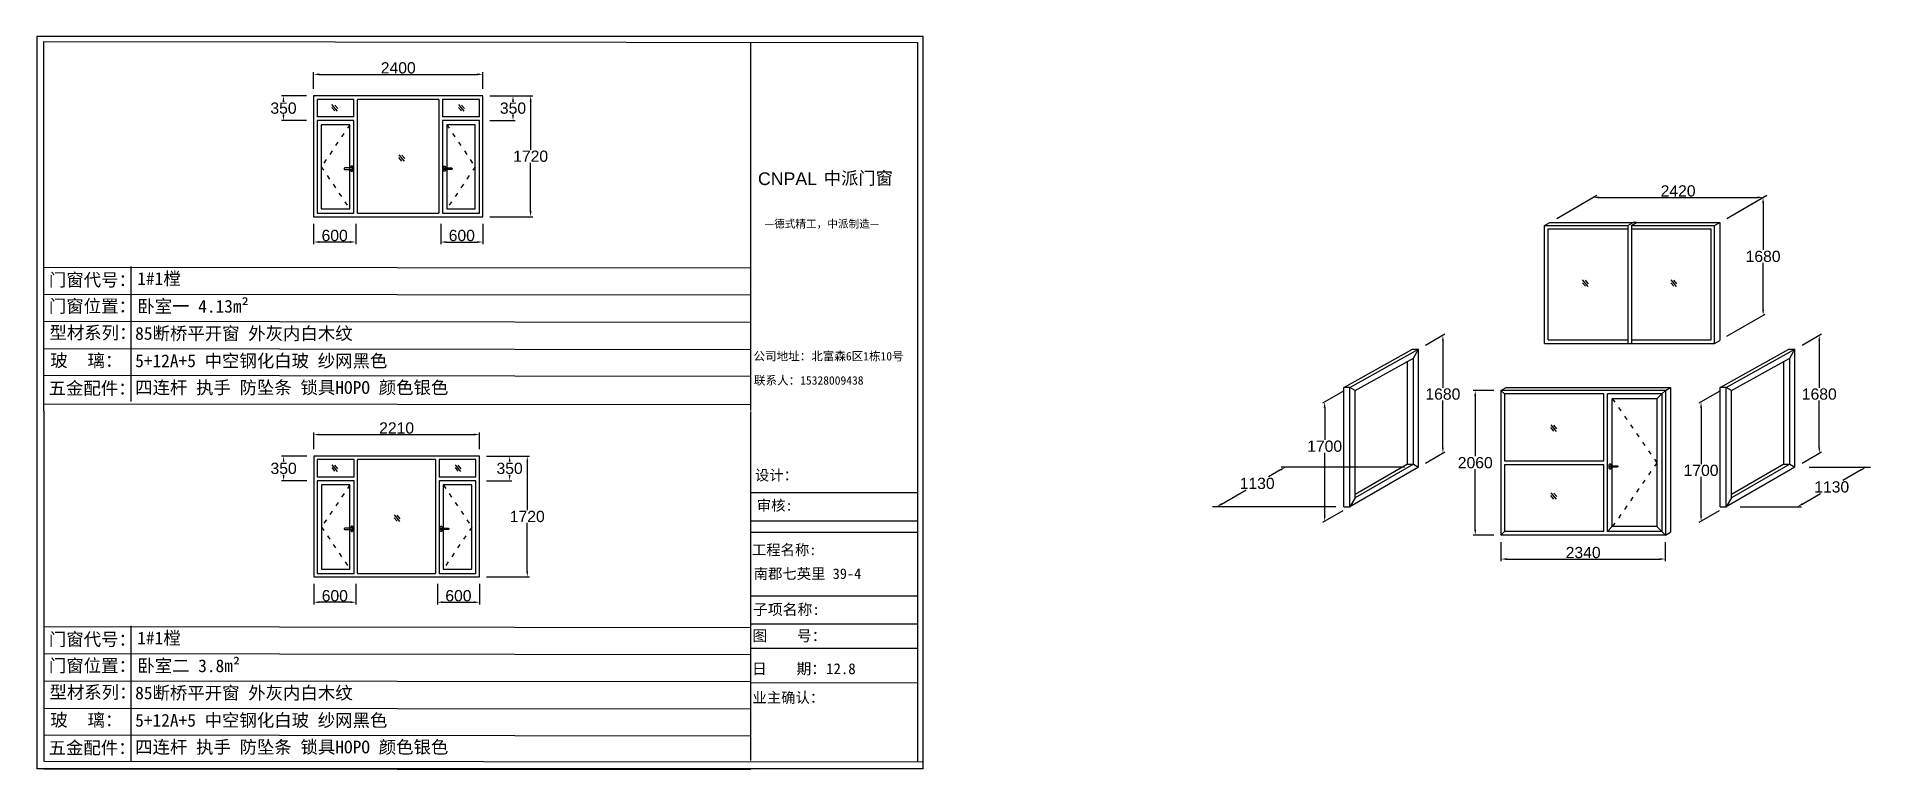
# Model space of a CAD drawing. Header units: inches. Extents: x -138455 to 599497, y -747149 to 13167.
# Drawn here: x 185468 to 211575, y -544043 to -533607 of the extents above; entities that cross this region are included whole.
import ezdxf

# ---------------------------------------------------------------- set-up
doc = ezdxf.new("R2010")
doc.units = ezdxf.units.IN
doc.header["$MEASUREMENT"] = 0
doc.header["$PDMODE"] = 35
doc.header["$PDSIZE"] = -3
doc.linetypes.add('ACAD_ISO03W100', pattern=[30, 12, -18])
doc.layers.add('0 @ 1', color=7, linetype='Continuous')
doc.styles.add('Annotative', font='arialbd.ttf')
doc.styles.add('MtXpl_', font='')
doc.styles.get("Standard").update_dxf_attribs({"font": 'arial.ttf'})
doc.styles.get('MtXpl_').set_extended_font_data('SimSun')
doc.dimstyles.get("Standard").update_dxf_attribs({"dimtxt": 80, "dimasz": 70, "dimexe": 40, "dimexo": 80, "dimgap": 0, "dimtad": 1, "dimtih": 1, "dimtoh": 1, "dimdec": 0, "dimzin": 0, "dimdsep": 46, "dimtxsty": 'Standard', "dimcen": 0.09, "dimadec": 0, "dimazin": 0, "dimtfac": 1, "dimtdec": 0, "dimtofl": 0, "dimtmove": 0, "dimatfit": 3, "dimfxl": 0, "dimtolj": 1, "dimtzin": 0, "dimarcsym": 0})

msp = doc.modelspace()

# ---------------------------------------------------------------- texts
msp.add_text('CNPAL', height=180.36).set_placement((195738.1, -535720.4))
at = {"style": 'MtXpl_'}
for s, height, p in [('中派门窗', 180.36, (196674.5, -535713)), ('—德式精工，中派制造—', 110.99, (195832.4, -536328.4)), ('公司地址：北富森6区1栋10号', 120.577, (195674, -538219.1)), ('联系人：15328009438', 120.577, (195680.6, -538563.8)), ('设计：', 149.85, (195694.3, -539927.8)), ('审核:', 149.85, (195720.1, -540358.3)), ('工程名称:', 149.85, (195651.4, -540991.6)), ('南郡七英里 39-4', 149.85, (195676.8, -541331.2)), ('子项名称:', 154.84, (195667, -541842.5)), ('图    号：', 154.84, (195659.5, -542218)), ('日    期：12.8', 154.844, (195652.5, -542687.3)), ('业主确认：', 149.85, (195659, -543095.6))]:
    msp.add_text(s, height=height, dxfattribs=at).set_placement(p)
at = {"layer": '0 @ 1', "style": 'Annotative'}
for s, p in [('门窗代号：', (185642.3, -537161.6)), ('门窗位置：', (185642.3, -537535.9)), ('型材系列：', (185649.9, -537914)), ('玻    璃：', (185662.6, -538310.5)), ('五金配件：', (185637.8, -538705.5)), ('门窗代号：', (185642.3, -542282.2)), ('门窗位置：', (185642.3, -542656.5)), ('型材系列：', (185649.9, -543034.7)), ('玻    璃：', (185662.6, -543431.2)), ('五金配件：', (185637.8, -543826.2))]:
    msp.add_text(s, height=181.7, dxfattribs=at).set_placement(p)
at = {"layer": '0 @ 1', "char_height": 181.698, "attachment_point": 1, "style": 'Annotative'}
for s, width, heights, insert in [('{\\fSimSun|b1|i0|c134|p2;1#1樘}', 4396.385, [0], (186900.5, -536961.3)), ('{\\fSimSun|b1|i0|c134|p2;卧室一 4.13m²}', 4396.385, [0], (186900.6, -537356.3)), ('{\\fSimSun|b1|i0|c134|p2;85断桥平开窗 外灰内白木纹}', 4396.385, [0], (186870.3, -537743.3)), ('{\\fSimSun|b1|i0|c134|p2;5+12A+5 中空钢化白玻 纱网黑色}', 4396.385, [0], (186870.4, -538133)), ('{\\fSimSun|b1|i0|c134|p2;四连杆 执手 防坠条 锁具HOPO 颜色银色}', 5821.845, [175.9], (186870.6, -538513.7)), ('{\\fSimSun|b1|i0|c134|p2;1#1樘}', 4396.385, [0], (186900.4, -542082)), ('{\\fSimSun|b1|i0|c134|p2;卧室二 3.8m²}', 4396.385, [0], (186900.6, -542477)), ('{\\fSimSun|b1|i0|c134|p2;85断桥平开窗 外灰内白木纹}', 4396.385, [0], (186870.3, -542864)), ('{\\fSimSun|b1|i0|c134|p2;5+12A+5 中空钢化白玻 纱网黑色}', 4396.385, [0], (186870.4, -543253.7)), ('{\\fSimSun|b1|i0|c134|p2;四连杆 执手 防坠条 锁具HOPO 颜色银色}', 5011.942, [175.9], (186870.5, -543634.4))]:
    msp.add_mtext_dynamic_manual_height_columns(s, width=width, gutter_width=903.5, heights=heights, dxfattribs=dict(at, insert=insert))

# ---------------------------------------------------------------- blocks, each defined once
blk = doc.blocks.new('*D2335')
at = {"color": 0, "lineweight": -2, "transparency": 16777216}
for p, q in [((189413, -539482), (189413, -539244)), ((189493, -539274), (191693, -539274)), ((191773, -539482), (191773, -539244))]:
    blk.add_line(p, q, dxfattribs=at)
at = {"color": 0, "transparency": 16777216}
for points in [[(189493, -539261), (189493, -539288), (189413, -539274)], [(191693, -539261), (191693, -539288), (191773, -539274)]]:
    blk.add_solid(points, dxfattribs=at)
at = {"layer": 'Defpoints', "color": 0, "transparency": 16777216}
for p in [(191773, -539274), (189413, -539582), (191773, -539582)]:
    blk.add_point(p, dxfattribs=at)
at = {"color": 0, "transparency": 16777216, "insert": (190593, -539182), "char_height": 160, "attachment_point": 5}
blk.add_mtext('\\A1;2210', dxfattribs=at)
blk = doc.blocks.new('*D2336')
at = {"color": 0, "lineweight": -2, "transparency": 16777216}
for p, q in [((191873, -539582), (192483, -539582)), ((192453, -539662), (192453, -540350)), ((192453, -541222), (192453, -540533)), ((191873, -541302), (192483, -541302))]:
    blk.add_line(p, q, dxfattribs=at)
at = {"color": 0, "transparency": 16777216}
for points in [[(192440, -539662), (192466, -539662), (192453, -539582)], [(192440, -541222), (192466, -541222), (192453, -541302)]]:
    blk.add_solid(points, dxfattribs=at)
at = {"layer": 'Defpoints', "color": 0, "transparency": 16777216}
for p in [(191773, -539582), (191773, -541302), (192453, -541302)]:
    blk.add_point(p, dxfattribs=at)
at = {"color": 0, "transparency": 16777216, "insert": (192453, -540442), "char_height": 160, "attachment_point": 5}
blk.add_mtext('\\A1;1720', dxfattribs=at)
blk = doc.blocks.new('*D2337')
at = {"color": 0, "lineweight": -2, "transparency": 16777216}
for p, q in [((189313, -539582), (188954, -539582)), ((188984, -539662), (188984, -539665)), ((188984, -539852), (188984, -539848)), ((189313, -539932), (188954, -539932))]:
    blk.add_line(p, q, dxfattribs=at)
at = {"color": 0, "transparency": 16777216}
for points in [[(188971, -539662), (188997, -539662), (188984, -539582)], [(188971, -539852), (188997, -539852), (188984, -539932)]]:
    blk.add_solid(points, dxfattribs=at)
at = {"layer": 'Defpoints', "color": 0, "transparency": 16777216}
for p in [(188984, -539582), (189413, -539582), (189413, -539932)]:
    blk.add_point(p, dxfattribs=at)
at = {"color": 0, "transparency": 16777216, "insert": (188984, -539757), "char_height": 160, "attachment_point": 5}
blk.add_mtext('\\A1;350', dxfattribs=at)
blk = doc.blocks.new('123as')
at = {"color": 0}
for p, q in [((90189, 51387), (90252, 51462)), ((90194, 51330), (90312, 51470)), ((90251, 51335), (90314, 51410))]:
    blk.add_line(p, q, dxfattribs=at)
blk = doc.blocks.new('dzcs')
blk.add_lwpolyline([(142096, -3328), (142196, -3328, 0.414214), (142206, -3318), (142206, -3318, 0.414214), (142196, -3308), (142096, -3308, 0.414214), (142086, -3318), (142086, -3318, 0.414214)], format="xyb", close=True)
blk.add_lwpolyline([(142182, -3328), (142182, -3342, 0.414214), (142196, -3355), (142196, -3355, 0.414214), (142209, -3342), (142209, -3294, 0.414214), (142196, -3280), (142196, -3280, 0.414214), (142182, -3294), (142182, -3308)], format="xyb")
blk = doc.blocks.new('*D2340')
at = {"color": 0, "lineweight": -2, "transparency": 16777216}
for p, q in [((189413, -541402), (189413, -541693)), ((190013, -541402), (190013, -541693)), ((189933, -541663), (189493, -541663))]:
    blk.add_line(p, q, dxfattribs=at)
at = {"color": 0, "transparency": 16777216}
for points in [[(189493, -541649), (189493, -541676), (189413, -541663)], [(189933, -541649), (189933, -541676), (190013, -541663)]]:
    blk.add_solid(points, dxfattribs=at)
at = {"layer": 'Defpoints', "color": 0, "transparency": 16777216}
for p in [(189413, -541302), (190013, -541302), (189413, -541663)]:
    blk.add_point(p, dxfattribs=at)
at = {"color": 0, "transparency": 16777216, "insert": (189713, -541571), "char_height": 160, "attachment_point": 5}
blk.add_mtext('\\A1;600', dxfattribs=at)
blk = doc.blocks.new('*D2338')
at = {"color": 0, "lineweight": -2, "transparency": 16777216}
for p, q in [((191173, -541402), (191173, -541693)), ((191773, -541402), (191773, -541693)), ((191253, -541663), (191693, -541663))]:
    blk.add_line(p, q, dxfattribs=at)
at = {"color": 0, "transparency": 16777216}
for points in [[(191253, -541649), (191253, -541676), (191173, -541663)], [(191693, -541649), (191693, -541676), (191773, -541663)]]:
    blk.add_solid(points, dxfattribs=at)
at = {"layer": 'Defpoints', "color": 0, "transparency": 16777216}
for p in [(191173, -541302), (191773, -541302), (191773, -541663)]:
    blk.add_point(p, dxfattribs=at)
at = {"color": 0, "transparency": 16777216, "insert": (191473, -541571), "char_height": 160, "attachment_point": 5}
blk.add_mtext('\\A1;600', dxfattribs=at)
blk = doc.blocks.new('*D2339')
at = {"color": 0, "lineweight": -2, "transparency": 16777216}
for p, q in [((191873, -539582), (192232, -539582)), ((192202, -539662), (192202, -539665)), ((192202, -539852), (192202, -539848)), ((191873, -539932), (192232, -539932))]:
    blk.add_line(p, q, dxfattribs=at)
at = {"color": 0, "transparency": 16777216}
for points in [[(192189, -539662), (192215, -539662), (192202, -539582)], [(192189, -539852), (192215, -539852), (192202, -539932)]]:
    blk.add_solid(points, dxfattribs=at)
at = {"layer": 'Defpoints', "color": 0, "transparency": 16777216}
for p in [(191773, -539582), (192202, -539582), (191773, -539932)]:
    blk.add_point(p, dxfattribs=at)
at = {"color": 0, "transparency": 16777216, "insert": (192202, -539757), "char_height": 160, "attachment_point": 5}
blk.add_mtext('\\A1;350', dxfattribs=at)
blk = doc.blocks.new('*D2357')
at = {"color": 0, "lineweight": -2, "transparency": 16777216}
for p, q in [((210702, -539739), (211575, -539739)), ((211446, -539779), (211184, -539929)), ((210605, -540264), (210867, -540113)), ((209723, -540304), (210596, -540304))]:
    blk.add_line(p, q, dxfattribs=at)
at = {"color": 0, "transparency": 16777216}
for points in [[(211439, -539767), (211452, -539790), (211515, -539739)], [(210599, -540252), (210612, -540275), (210536, -540304)]]:
    blk.add_solid(points, dxfattribs=at)
at = {"layer": 'Defpoints', "color": 0, "transparency": 16777216}
for p in [(210502, -539739), (211515, -539739), (209523, -540304)]:
    blk.add_point(p, dxfattribs=at)
at = {"color": 0, "transparency": 16777216, "insert": (211025, -540021), "char_height": 160, "attachment_point": 5}
blk.add_mtext('\\A1;1130', dxfattribs=at)
blk = doc.blocks.new('*D2358')
at = {"color": 0, "lineweight": -2, "transparency": 16777216}
for p, q in [((210602, -538001), (210878, -537841)), ((210848, -537939), (210848, -538607)), ((210848, -539459), (210848, -538790)), ((210602, -539681), (210878, -539521))]:
    blk.add_line(p, q, dxfattribs=at)
at = {"color": 0, "transparency": 16777216}
for points in [[(210835, -537939), (210861, -537939), (210848, -537859)], [(210835, -539459), (210861, -539459), (210848, -539539)]]:
    blk.add_solid(points, dxfattribs=at)
at = {"layer": 'Defpoints', "color": 0, "transparency": 16777216}
for p in [(210502, -538059), (210848, -539539), (210502, -539739)]:
    blk.add_point(p, dxfattribs=at)
at = {"color": 0, "transparency": 16777216, "insert": (210848, -538699), "char_height": 160, "attachment_point": 5}
blk.add_mtext('\\A1;1680', dxfattribs=at)
blk = doc.blocks.new('*D2359')
at = {"color": 0, "lineweight": -2, "transparency": 16777216}
for p, q in [((209423, -538661), (209135, -538828)), ((209165, -538890), (209165, -539694)), ((209165, -540430), (209165, -539877)), ((209423, -540361), (209135, -540528))]:
    blk.add_line(p, q, dxfattribs=at)
at = {"color": 0, "transparency": 16777216}
for points in [[(209152, -538890), (209178, -538890), (209165, -538810)], [(209152, -540430), (209178, -540430), (209165, -540510)]]:
    blk.add_solid(points, dxfattribs=at)
at = {"layer": 'Defpoints', "color": 0, "transparency": 16777216}
for p in [(209523, -538604), (209523, -540304), (209165, -540510)]:
    blk.add_point(p, dxfattribs=at)
at = {"color": 0, "transparency": 16777216, "insert": (209165, -539785), "char_height": 160, "attachment_point": 5}
blk.add_mtext('\\A1;1700', dxfattribs=at)
blk = doc.blocks.new('*D2360')
at = {"color": 0, "lineweight": -2, "transparency": 16777216}
for p, q in [((206216, -538646), (205920, -538646)), ((205950, -538726), (205950, -539584)), ((205950, -540626), (205950, -539768)), ((206216, -540706), (205920, -540706))]:
    blk.add_line(p, q, dxfattribs=at)
at = {"color": 0, "transparency": 16777216}
for points in [[(205936, -538726), (205963, -538726), (205950, -538646)], [(205936, -540626), (205963, -540626), (205950, -540706)]]:
    blk.add_solid(points, dxfattribs=at)
at = {"layer": 'Defpoints', "color": 0, "transparency": 16777216}
for p in [(206316, -538646), (205950, -540706), (206316, -540706)]:
    blk.add_point(p, dxfattribs=at)
at = {"color": 0, "transparency": 16777216, "insert": (205950, -539676), "char_height": 160, "attachment_point": 5}
blk.add_mtext('\\A1;2060', dxfattribs=at)
blk = doc.blocks.new('*D2361')
at = {"color": 0, "lineweight": -2, "transparency": 16777216}
for p, q in [((206316, -540806), (206316, -541078)), ((208656, -540806), (208656, -541078)), ((206396, -541048), (208576, -541048))]:
    blk.add_line(p, q, dxfattribs=at)
at = {"color": 0, "transparency": 16777216}
for points in [[(206396, -541034), (206396, -541061), (206316, -541048)], [(208576, -541034), (208576, -541061), (208656, -541048)]]:
    blk.add_solid(points, dxfattribs=at)
at = {"layer": 'Defpoints', "color": 0, "transparency": 16777216}
for p in [(206316, -540706), (208656, -540706), (208656, -541048)]:
    blk.add_point(p, dxfattribs=at)
at = {"color": 0, "transparency": 16777216, "insert": (207486, -540956), "char_height": 160, "attachment_point": 5}
blk.add_mtext('\\A1;2340', dxfattribs=at)
blk = doc.blocks.new('*D2362')
at = {"color": 0, "lineweight": -2, "transparency": 16777216}
for p, q in [((203178, -539779), (203004, -539879)), ((204943, -539739), (203187, -539739)), ((202338, -540264), (202686, -540063)), ((203964, -540304), (202209, -540304))]:
    blk.add_line(p, q, dxfattribs=at)
at = {"color": 0, "transparency": 16777216}
for points in [[(203171, -539767), (203185, -539790), (203247, -539739)], [(202331, -540252), (202345, -540275), (202269, -540304)]]:
    blk.add_solid(points, dxfattribs=at)
at = {"layer": 'Defpoints', "color": 0, "transparency": 16777216}
for p in [(203247, -539739), (205143, -539739), (204164, -540304)]:
    blk.add_point(p, dxfattribs=at)
at = {"color": 0, "transparency": 16777216, "insert": (202845, -539971), "char_height": 160, "attachment_point": 5}
blk.add_mtext('\\A1;1130', dxfattribs=at)
blk = doc.blocks.new('*D2363')
at = {"color": 0, "lineweight": -2, "transparency": 16777216}
for p, q in [((205243, -538001), (205519, -537841)), ((205489, -537939), (205489, -538607)), ((205489, -539459), (205489, -538790)), ((205243, -539681), (205519, -539521))]:
    blk.add_line(p, q, dxfattribs=at)
at = {"color": 0, "transparency": 16777216}
for points in [[(205476, -537939), (205502, -537939), (205489, -537859)], [(205476, -539459), (205502, -539459), (205489, -539539)]]:
    blk.add_solid(points, dxfattribs=at)
at = {"layer": 'Defpoints', "color": 0, "transparency": 16777216}
for p in [(205143, -538059), (205489, -539539), (205143, -539739)]:
    blk.add_point(p, dxfattribs=at)
at = {"color": 0, "transparency": 16777216, "insert": (205489, -538699), "char_height": 160, "attachment_point": 5}
blk.add_mtext('\\A1;1680', dxfattribs=at)
blk = doc.blocks.new('*D2364')
at = {"color": 0, "lineweight": -2, "transparency": 16777216}
for p, q in [((204064, -538661), (203776, -538828)), ((203806, -538890), (203806, -539349)), ((203806, -540430), (203806, -539533)), ((204064, -540361), (203776, -540528))]:
    blk.add_line(p, q, dxfattribs=at)
at = {"color": 0, "transparency": 16777216}
for points in [[(203793, -538890), (203819, -538890), (203806, -538810)], [(203793, -540430), (203819, -540430), (203806, -540510)]]:
    blk.add_solid(points, dxfattribs=at)
at = {"layer": 'Defpoints', "color": 0, "transparency": 16777216}
for p in [(204164, -538604), (204164, -540304), (203806, -540510)]:
    blk.add_point(p, dxfattribs=at)
at = {"color": 0, "transparency": 16777216, "insert": (203806, -539441), "char_height": 160, "attachment_point": 5}
blk.add_mtext('\\A1;1700', dxfattribs=at)
blk = doc.blocks.new('*D2365')
at = {"color": 0, "lineweight": -2, "transparency": 16777216}
for p, q in [((207111, -536195), (207680, -535867)), ((207708, -535897), (209968, -535897)), ((209531, -536195), (210100, -535867))]:
    blk.add_line(p, q, dxfattribs=at)
at = {"color": 0, "transparency": 16777216}
for points in [[(207708, -535883), (207708, -535910), (207628, -535897)], [(209968, -535883), (209968, -535910), (210048, -535897)]]:
    blk.add_solid(points, dxfattribs=at)
at = {"layer": 'Defpoints', "color": 0, "transparency": 16777216}
for p in [(210048, -535897), (206938, -536295), (209358, -536295)]:
    blk.add_point(p, dxfattribs=at)
at = {"color": 0, "transparency": 16777216, "insert": (208838, -535805), "char_height": 160, "attachment_point": 5}
blk.add_mtext('\\A1;2420', dxfattribs=at)
blk = doc.blocks.new('*D2366')
at = {"color": 0, "lineweight": -2, "transparency": 16777216}
for p, q in [((209531, -536195), (210078, -535879)), ((210048, -535977), (210048, -536645)), ((210048, -537497), (210048, -536828)), ((209531, -537875), (210078, -537559))]:
    blk.add_line(p, q, dxfattribs=at)
at = {"color": 0, "transparency": 16777216}
for points in [[(210035, -535977), (210062, -535977), (210048, -535897)], [(210035, -537497), (210062, -537497), (210048, -537577)]]:
    blk.add_solid(points, dxfattribs=at)
at = {"layer": 'Defpoints', "color": 0, "transparency": 16777216}
for p in [(209431, -536253), (210048, -537577), (209431, -537933)]:
    blk.add_point(p, dxfattribs=at)
at = {"color": 0, "transparency": 16777216, "insert": (210048, -536737), "char_height": 160, "attachment_point": 5}
blk.add_mtext('\\A1;1680', dxfattribs=at)
blk = doc.blocks.new('*D2374')
at = {"color": 0, "lineweight": -2, "transparency": 16777216}
for p, q in [((189411, -534351), (189411, -534114)), ((191821, -534351), (191821, -534114)), ((189491, -534144), (191741, -534144))]:
    blk.add_line(p, q, dxfattribs=at)
at = {"color": 0, "transparency": 16777216}
for points in [[(189491, -534130), (189491, -534157), (189411, -534144)], [(191741, -534130), (191741, -534157), (191821, -534144)]]:
    blk.add_solid(points, dxfattribs=at)
at = {"layer": 'Defpoints', "color": 0, "transparency": 16777216}
for p in [(191821, -534144), (189411, -534451), (191821, -534451)]:
    blk.add_point(p, dxfattribs=at)
at = {"color": 0, "transparency": 16777216, "insert": (190616, -534052), "char_height": 160, "attachment_point": 5}
blk.add_mtext('\\A1;2400', dxfattribs=at)
blk = doc.blocks.new('*D2375')
at = {"color": 0, "lineweight": -2, "transparency": 16777216}
for p, q in [((191921, -534451), (192531, -534451)), ((192501, -534531), (192501, -535219)), ((192501, -536091), (192501, -535403)), ((191921, -536171), (192531, -536171))]:
    blk.add_line(p, q, dxfattribs=at)
at = {"color": 0, "transparency": 16777216}
for points in [[(192487, -534531), (192514, -534531), (192501, -534451)], [(192487, -536091), (192514, -536091), (192501, -536171)]]:
    blk.add_solid(points, dxfattribs=at)
at = {"layer": 'Defpoints', "color": 0, "transparency": 16777216}
for p in [(191821, -534451), (191821, -536171), (192501, -536171)]:
    blk.add_point(p, dxfattribs=at)
at = {"color": 0, "transparency": 16777216, "insert": (192501, -535311), "char_height": 160, "attachment_point": 5}
blk.add_mtext('\\A1;1720', dxfattribs=at)
blk = doc.blocks.new('*D2376')
at = {"color": 0, "lineweight": -2, "transparency": 16777216}
for p, q in [((189311, -534451), (188952, -534451)), ((188982, -534531), (188982, -534534)), ((189311, -534801), (188952, -534801)), ((188982, -534721), (188982, -534718))]:
    blk.add_line(p, q, dxfattribs=at)
at = {"color": 0, "transparency": 16777216}
for points in [[(188968, -534531), (188995, -534531), (188982, -534451)], [(188968, -534721), (188995, -534721), (188982, -534801)]]:
    blk.add_solid(points, dxfattribs=at)
at = {"layer": 'Defpoints', "color": 0, "transparency": 16777216}
for p in [(188982, -534451), (189411, -534451), (189411, -534801)]:
    blk.add_point(p, dxfattribs=at)
at = {"color": 0, "transparency": 16777216, "insert": (188982, -534626), "char_height": 160, "attachment_point": 5}
blk.add_mtext('\\A1;350', dxfattribs=at)
blk = doc.blocks.new('*D2379')
at = {"color": 0, "lineweight": -2, "transparency": 16777216}
for p, q in [((189411, -536271), (189411, -536562)), ((190011, -536271), (190011, -536562)), ((189931, -536532), (189491, -536532))]:
    blk.add_line(p, q, dxfattribs=at)
at = {"color": 0, "transparency": 16777216}
for points in [[(189491, -536519), (189491, -536545), (189411, -536532)], [(189931, -536519), (189931, -536545), (190011, -536532)]]:
    blk.add_solid(points, dxfattribs=at)
at = {"layer": 'Defpoints', "color": 0, "transparency": 16777216}
for p in [(189411, -536171), (190011, -536171), (189411, -536532)]:
    blk.add_point(p, dxfattribs=at)
at = {"color": 0, "transparency": 16777216, "insert": (189711, -536440), "char_height": 160, "attachment_point": 5}
blk.add_mtext('\\A1;600', dxfattribs=at)
blk = doc.blocks.new('*D2377')
at = {"color": 0, "lineweight": -2, "transparency": 16777216}
for p, q in [((191221, -536271), (191221, -536562)), ((191821, -536271), (191821, -536562)), ((191301, -536532), (191741, -536532))]:
    blk.add_line(p, q, dxfattribs=at)
at = {"color": 0, "transparency": 16777216}
for points in [[(191301, -536519), (191301, -536545), (191221, -536532)], [(191741, -536519), (191741, -536545), (191821, -536532)]]:
    blk.add_solid(points, dxfattribs=at)
at = {"layer": 'Defpoints', "color": 0, "transparency": 16777216}
for p in [(191221, -536171), (191821, -536171), (191821, -536532)]:
    blk.add_point(p, dxfattribs=at)
at = {"color": 0, "transparency": 16777216, "insert": (191521, -536440), "char_height": 160, "attachment_point": 5}
blk.add_mtext('\\A1;600', dxfattribs=at)
blk = doc.blocks.new('*D2378')
at = {"color": 0, "lineweight": -2, "transparency": 16777216}
for p, q in [((191921, -534451), (192280, -534451)), ((192250, -534531), (192250, -534534)), ((191921, -534801), (192280, -534801)), ((192250, -534721), (192250, -534718))]:
    blk.add_line(p, q, dxfattribs=at)
at = {"color": 0, "transparency": 16777216}
for points in [[(192236, -534531), (192263, -534531), (192250, -534451)], [(192236, -534721), (192263, -534721), (192250, -534801)]]:
    blk.add_solid(points, dxfattribs=at)
at = {"layer": 'Defpoints', "color": 0, "transparency": 16777216}
for p in [(191821, -534451), (192250, -534451), (191821, -534801)]:
    blk.add_point(p, dxfattribs=at)
at = {"color": 0, "transparency": 16777216, "insert": (192250, -534626), "char_height": 160, "attachment_point": 5}
blk.add_mtext('\\A1;350', dxfattribs=at)

# ---------------------------------------------------------------- dimensions: what is measured, and where the dimension line sits
for base, p1, p2, text, picture, middle in [((191820.6, -534143.5), (189410.6, -534451), (191820.6, -534451), '2400', '*D2374', (190615.6, -534051.8)), ((191772.9, -539274.2), (189412.9, -539581.7), (191772.9, -539581.7), '2210', '*D2335', (190592.9, -539182.5))]:
    dim = msp.add_linear_dim(base=base, p1=p1, p2=p2, text=text, dimstyle='Standard', override={"dimtxt": 160, "dimasz": 80, "dimexe": 30, "dimexo": 100, "dimgap": 10, "dimfxl": 100})
    dim.commit()
    dim.dimension.update_dxf_attribs({"geometry": picture, "text_midpoint": middle})
for base, p1, p2, angle, picture, middle, dimtype in [((188981.6, -534451), (189410.6, -534801), (189410.6, -534451), 90, '*D2376', (188981.6, -534626), 160), ((192500.6, -536171), (191820.6, -534451), (191820.6, -536171), 90, '*D2375', (192500.6, -535311), 160), ((192249.6, -534451), (191820.6, -534801), (191820.6, -534451), 90, '*D2378', (192249.6, -534626), 160), ((203805.9, -540510.3), (204164, -538603.5), (204164, -540303.5), 270, '*D2364', (203805.9, -539441), 161), ((209164.8, -540510.3), (209522.9, -538603.5), (209522.9, -540303.5), 270, '*D2359', (209164.8, -539785.3), 161), ((188983.9, -539581.7), (189412.9, -539931.7), (189412.9, -539581.7), 90, '*D2337', (188983.9, -539756.7), 160), ((192452.9, -541301.7), (191772.9, -539581.7), (191772.9, -541301.7), 90, '*D2336', (192452.9, -540441.7), 160), ((192201.9, -539581.7), (191772.9, -539931.7), (191772.9, -539581.7), 90, '*D2339', (192201.9, -539756.7), 160), ((203247.3, -539738.5), (204164, -540303.5), (205142.6, -539738.5), 30, '*D2362', (202845, -539970.8), 161)]:
    dim = msp.add_linear_dim(base=base, p1=p1, p2=p2, angle=angle, dimstyle='Standard', override={"dimtxt": 160, "dimasz": 80, "dimexe": 30, "dimexo": 100, "dimgap": 10, "dimfxl": 100})
    dim.commit()
    dim.dimension.update_dxf_attribs({"geometry": picture, "text_midpoint": middle, "dimtype": dimtype})
for p1, p2, distance, picture, middle in [((206937.6, -536295.3), (209357.6, -536295.3), 398.8, '*D2365', (208838.3, -535804.8)), ((209431.2, -536252.8), (209431.2, -537932.8), 617, '*D2366', (210048.3, -536736.5)), ((205142.6, -538058.5), (205142.6, -539738.5), 346.4, '*D2363', (205489, -538698.5)), ((210501.6, -538058.5), (210501.6, -539738.5), 346.4, '*D2358', (210848, -538698.5)), ((206316.5, -538646), (206316.5, -540706), -366.8, '*D2360', (205949.7, -539676)), ((209522.9, -540303.5), (210501.6, -539738.5), -506.6, '*D2357', (211025.5, -540021)), ((206316.5, -540706), (208656.5, -540706), -341.8, '*D2361', (207486.5, -540956))]:
    dim = msp.add_aligned_dim(p1=p1, p2=p2, distance=distance, dimstyle='Standard', override={"dimtxt": 160, "dimasz": 80, "dimexe": 30, "dimexo": 100, "dimgap": 10, "dimfxl": 100})
    dim.commit()
    dim.dimension.update_dxf_attribs({"geometry": picture, "text_midpoint": middle})
for base, p1, p2, picture, middle in [((189410.6, -536532), (190010.6, -536171), (189410.6, -536171), '*D2379', (189710.6, -536440.3)), ((191820.6, -536532), (191220.6, -536171), (191820.6, -536171), '*D2377', (191520.6, -536440.3)), ((189412.9, -541662.7), (190012.9, -541301.7), (189412.9, -541301.7), '*D2340', (189712.9, -541571)), ((191772.9, -541662.7), (191172.9, -541301.7), (191772.9, -541301.7), '*D2338', (191472.9, -541571))]:
    dim = msp.add_linear_dim(base=base, p1=p1, p2=p2, dimstyle='Standard', override={"dimtxt": 160, "dimasz": 80, "dimexe": 30, "dimexo": 100, "dimgap": 10, "dimfxl": 100})
    dim.commit()
    dim.dimension.update_dxf_attribs({"geometry": picture, "text_midpoint": middle})

# ---------------------------------------------------------------- linework, layer by layer
for p, q in [((185468.2, -533607), (185468.2, -539040.4)), ((198091.7, -533607), (185468.2, -533607)), ((198091.7, -539049.8), (198091.7, -533607)), ((185568.1, -538940.4), (185568.2, -533678)), ((185568.2, -533678), (198007.8, -533691.1)), ((195630.3, -533691.1), (195630.2, -538932.9)), ((198007.8, -533691.1), (198009.7, -538949.7)), ((191820.6, -534451), (189410.6, -534451)), ((189410.6, -534451), (189410.6, -536171)), ((189985.6, -534501), (189460.6, -534501)), ((189460.6, -534501), (189460.6, -534751)), ((189985.6, -534751), (189985.6, -534501)), ((191195.6, -534501), (190035.6, -534501)), ((190035.6, -536121), (190035.6, -534501)), ((191195.6, -534501), (191195.6, -536121)), ((191770.6, -534501), (191245.6, -534501)), ((191245.6, -534501), (191245.6, -534751)), ((191770.6, -534751), (191770.6, -534501)), ((191820.6, -536171), (191820.6, -534451)), ((189985.6, -534751), (189460.6, -534751)), ((189985.6, -534801), (189460.6, -534801)), ((189460.6, -534801), (189460.6, -536121)), ((189925.6, -534861), (189520.6, -534861)), ((189520.6, -534861), (189520.6, -536061)), ((189925.6, -536061), (189925.6, -534861)), ((189985.6, -536121), (189985.6, -534801)), ((191770.6, -534751), (191245.6, -534751)), ((191770.6, -534801), (191245.6, -534801)), ((191245.6, -534801), (191245.6, -536121)), ((191710.6, -534861), (191305.6, -534861)), ((191305.6, -534861), (191305.6, -536061)), ((191710.6, -536061), (191710.6, -534861)), ((191770.6, -536121), (191770.6, -534801)), ((189410.6, -536171), (191820.6, -536171)), ((189460.6, -536121), (189985.6, -536121)), ((189520.6, -536061), (189925.6, -536061)), ((190035.6, -536121), (191195.6, -536121)), ((191245.6, -536121), (191770.6, -536121)), ((191305.6, -536061), (191710.6, -536061)), ((206937.6, -536295.3), (207011.2, -536252.8)), ((206937.6, -537975.3), (206937.6, -536295.3)), ((206937.6, -536295.3), (208122.6, -536295.3)), ((206987.6, -537925.3), (206987.6, -536345.3)), ((206987.6, -536345.3), (208122.6, -536345.3)), ((207011.2, -536252.8), (208196.2, -536252.8)), ((208122.6, -536295.3), (208196.2, -536252.8)), ((208122.6, -536295.3), (208122.6, -537975.3)), ((208172.6, -536295.3), (208246.2, -536252.8)), ((208172.6, -536295.3), (208172.6, -537975.3)), ((208172.6, -536295.3), (209357.6, -536295.3)), ((208172.6, -536345.3), (209307.6, -536345.3)), ((208246.2, -536252.8), (208196.2, -536252.8)), ((208246.2, -536252.8), (209431.2, -536252.8)), ((209307.6, -537925.3), (209307.6, -536345.3)), ((209357.6, -536295.3), (209431.2, -536252.8)), ((209357.6, -537975.3), (209357.6, -536295.3)), ((209431.2, -536252.8), (209431.2, -537932.8)), ((185568.1, -536889.4), (195630.2, -536900.7)), ((186810, -536879.9), (186810.5, -538805.9)), ((185568.1, -537273.5), (195630.2, -537284.7)), ((185568.1, -537660.2), (195630.2, -537671.5)), ((185568.1, -538049.9), (195630.2, -538061.1)), ((206937.6, -537975.3), (209357.6, -537975.3)), ((206987.6, -537925.3), (208122.6, -537925.3)), ((208172.6, -537925.3), (209307.6, -537925.3)), ((209357.6, -537975.3), (209431.2, -537932.8)), ((204079, -538603.5), (205057.6, -538058.5)), ((204164, -538603.5), (205142.6, -538058.5)), ((204238.2, -538647.2), (205069.7, -538184.1)), ((204984.7, -539695.6), (204984.7, -538231.5)), ((205057.6, -538058.5), (205142.6, -538058.5)), ((205069.7, -538184.1), (205142.6, -538058.5)), ((205069.7, -539695.6), (205069.7, -538184.1)), ((205142.6, -539738.5), (205142.6, -538058.5)), ((209437.9, -538603.5), (210416.6, -538058.5)), ((209522.9, -538603.5), (210501.6, -538058.5)), ((209597.2, -538647.2), (210428.7, -538184.1)), ((210343.7, -539695.6), (210343.7, -538231.5)), ((210416.6, -538058.5), (210501.6, -538058.5)), ((210428.7, -538184.1), (210501.6, -538058.5)), ((210428.7, -539695.6), (210428.7, -538184.1)), ((210501.6, -539738.5), (210501.6, -538058.5)), ((185568.1, -538430.3), (195630.3, -538443.5)), ((185568.1, -538838.1), (195630.2, -538846)), ((204079, -540303.5), (204079, -538603.5)), ((204164, -538603.5), (204079, -538603.5)), ((204164, -540303.5), (204164, -538603.5)), ((204238.2, -538647.2), (204164, -538603.5)), ((204238.2, -540175.7), (204238.2, -538647.2)), ((206316.5, -538646), (206390.1, -538603.5)), ((208656.5, -538646), (206316.5, -538646)), ((206316.5, -538646), (206316.5, -540706)), ((206366.5, -538696), (206316.5, -538646)), ((206366.5, -538696), (206366.5, -539651)), ((207781.5, -538696), (206366.5, -538696)), ((206390.1, -538603.5), (208730.1, -538603.5)), ((207781.5, -539651), (207781.5, -538696)), ((208606.5, -538696), (207831.5, -538696)), ((207831.5, -540656), (207831.5, -538696)), ((208536.5, -538766), (207901.5, -538766)), ((207901.5, -540586), (207901.5, -538766)), ((208536.5, -538766), (208606.5, -538696)), ((208536.5, -538766), (208536.5, -540586)), ((208606.5, -538696), (208656.5, -538646)), ((208606.5, -538696), (208606.5, -540656)), ((208656.5, -538646), (208730.1, -538603.5)), ((208656.5, -538646), (208656.5, -540706)), ((208730.1, -538603.5), (208730.1, -540663.5)), ((209437.9, -540303.5), (209437.9, -538603.5)), ((209522.9, -538603.5), (209437.9, -538603.5)), ((209522.9, -540303.5), (209522.9, -538603.5)), ((209597.2, -538647.2), (209522.9, -538603.5)), ((209597.2, -540175.7), (209597.2, -538647.2)), ((185468.2, -539040.4), (185468.2, -544035.1)), ((185568.1, -538940.4), (185568.1, -543925.7)), ((195630.3, -538948.4), (195630.2, -543918.1)), ((198007.7, -538949.8), (198009.7, -543935)), ((198091.7, -544035.1), (198091.7, -539049.8)), ((191772.9, -539581.7), (189412.9, -539581.7)), ((189412.9, -539581.7), (189412.9, -541301.7)), ((191772.9, -541301.7), (191772.9, -539581.7)), ((189987.9, -539631.7), (189462.9, -539631.7)), ((189462.9, -539631.7), (189462.9, -539881.7)), ((189987.9, -539881.7), (189462.9, -539881.7)), ((189987.9, -539881.7), (189987.9, -539631.7)), ((191147.9, -539631.7), (190037.9, -539631.7)), ((190037.9, -541251.7), (190037.9, -539631.7)), ((191147.9, -539631.7), (191147.9, -541251.7)), ((191722.9, -539631.7), (191197.9, -539631.7)), ((191197.9, -539631.7), (191197.9, -539881.7)), ((191722.9, -539881.7), (191197.9, -539881.7)), ((191722.9, -539881.7), (191722.9, -539631.7)), ((205142.6, -539738.5), (204164, -540303.5)), ((205069.7, -539695.6), (204238.2, -540175.7)), ((204984.7, -539695.6), (204238.2, -540126.6)), ((204984.7, -539695.6), (205069.7, -539695.6)), ((204984.7, -539782.3), (204984.7, -539780.6)), ((205069.7, -539695.6), (205142.6, -539738.5)), ((205069.7, -539782.3), (205069.7, -539780.6)), ((206366.5, -539651), (207781.5, -539651)), ((206366.5, -539701), (207781.5, -539701)), ((206366.5, -539701), (206366.5, -540656)), ((207781.5, -540656), (207781.5, -539701)), ((210501.6, -539738.5), (209522.9, -540303.5)), ((210428.7, -539695.6), (209597.2, -540175.7)), ((210343.7, -539695.6), (209597.2, -540126.6)), ((210343.7, -539695.6), (210428.7, -539695.6)), ((210343.7, -539782.3), (210343.7, -539780.6)), ((210428.7, -539695.6), (210501.6, -539738.5)), ((210428.7, -539782.3), (210428.7, -539780.6)), ((189987.9, -539931.7), (189462.9, -539931.7)), ((189462.9, -539931.7), (189462.9, -541251.7)), ((189927.9, -539991.7), (189522.9, -539991.7)), ((189522.9, -539991.7), (189522.9, -541191.7)), ((189927.9, -541191.7), (189927.9, -539991.7)), ((189987.9, -541251.7), (189987.9, -539931.7)), ((191722.9, -539931.7), (191197.9, -539931.7)), ((191197.9, -539931.7), (191197.9, -541251.7)), ((191662.9, -539991.7), (191257.9, -539991.7)), ((191257.9, -539991.7), (191257.9, -541191.7)), ((191662.9, -541191.7), (191662.9, -539991.7)), ((191722.9, -541251.7), (191722.9, -539931.7)), ((195630.3, -540097.7), (198007.8, -540097.7)), ((204079, -540303.5), (204164, -540303.5)), ((204238.2, -540175.7), (204164, -540303.5)), ((204238.2, -540262.2), (204238.2, -540260.7)), ((209437.9, -540303.5), (209522.9, -540303.5)), ((209597.2, -540175.7), (209522.9, -540303.5)), ((209597.2, -540262.2), (209597.2, -540260.7)), ((195630.2, -540504), (198007.7, -540504)), ((195630.2, -540665), (198009.2, -540664.3)), ((206366.5, -540656), (206316.5, -540706)), ((207781.5, -540656), (206366.5, -540656)), ((207901.5, -540586), (207831.5, -540656)), ((208606.5, -540656), (207831.5, -540656)), ((208536.5, -540586), (207901.5, -540586)), ((208536.5, -540586), (208606.5, -540656)), ((208606.5, -540656), (208656.5, -540706)), ((208656.5, -540706), (208730.1, -540663.5)), ((208656.5, -540706), (206316.5, -540706)), ((189412.9, -541301.7), (191772.9, -541301.7)), ((189462.9, -541251.7), (189987.9, -541251.7)), ((189522.9, -541191.7), (189927.9, -541191.7)), ((190037.9, -541251.7), (191147.9, -541251.7)), ((191197.9, -541251.7), (191722.9, -541251.7)), ((191257.9, -541191.7), (191662.9, -541191.7)), ((195630.2, -541572.5), (198009.3, -541571.8)), ((195630.2, -541970.8), (198009.4, -541970.1)), ((185568.1, -542010.1), (195630.2, -542021.4)), ((186809.9, -542000.6), (186810.5, -543926.6)), ((185568.1, -542394.1), (195630.2, -542405.4)), ((195630.2, -542318.2), (198009.5, -542317.5)), ((185568.1, -542780.9), (195630.2, -542792.2)), ((195630.2, -542808.6), (198009.6, -542807.9)), ((185568.1, -543170.6), (195630.2, -543181.8)), ((185568.1, -543551), (195630.2, -543564.2)), ((198091.7, -544035.1), (185468.2, -544035.1)), ((185568.1, -543925.7), (198091.7, -543935.1)), ((185568.1, -544035.1), (195630.2, -544043))]:
    msp.add_line(p, q)
at = {"linetype": 'ACAD_ISO03W100', "ltscale": 5}
for points in [[(189925.6, -534861), (189520.6, -535461), (189925.6, -536061)], [(191305.6, -534861), (191710.6, -535461), (191305.6, -536061)], [(207901.5, -538766), (208536.5, -539676), (207901.5, -540586)], [(189927.9, -539991.7), (189522.9, -540591.7), (189927.9, -541191.7)], [(191257.9, -539991.7), (191662.9, -540591.7), (191257.9, -541191.7)]]:
    msp.add_lwpolyline(points, dxfattribs=at)

# ---------------------------------------------------------------- block references
at = {"xscale": -0.6684526412304121, "yscale": 0.6684526412304121, "zscale": 0.6684526412304121}
for p in [(250041.4, -568980.4), (251846.9, -568980.4), (250996.4, -569694.4), (267847, -571477.7), (269107.5, -571477.7), (267397.8, -573540.7), (250043.8, -574111.1), (251799.8, -574111.1), (267397.8, -574508.2), (250930.3, -574824.8)]:
    msp.add_blockref('123as', p, dxfattribs=at)
for p in [(47759.3, -532169.7), (47761.7, -537300.4)]:
    msp.add_blockref('dzcs', p)
at = {"xscale": -1}
for p in [(333469.3, -532169.7), (350065.4, -536411.3), (333422.1, -537300.4)]:
    msp.add_blockref('dzcs', p, dxfattribs=at)

msp.set_redraw_order([(e.dxf.handle, doc.entitydb.next_handle()) for e in msp.query("TEXT MTEXT ATTDEF DIMENSION ARC_DIMENSION")])  # texts and dimensions are drawn at this point

doc.saveas('drawing.dxf')
